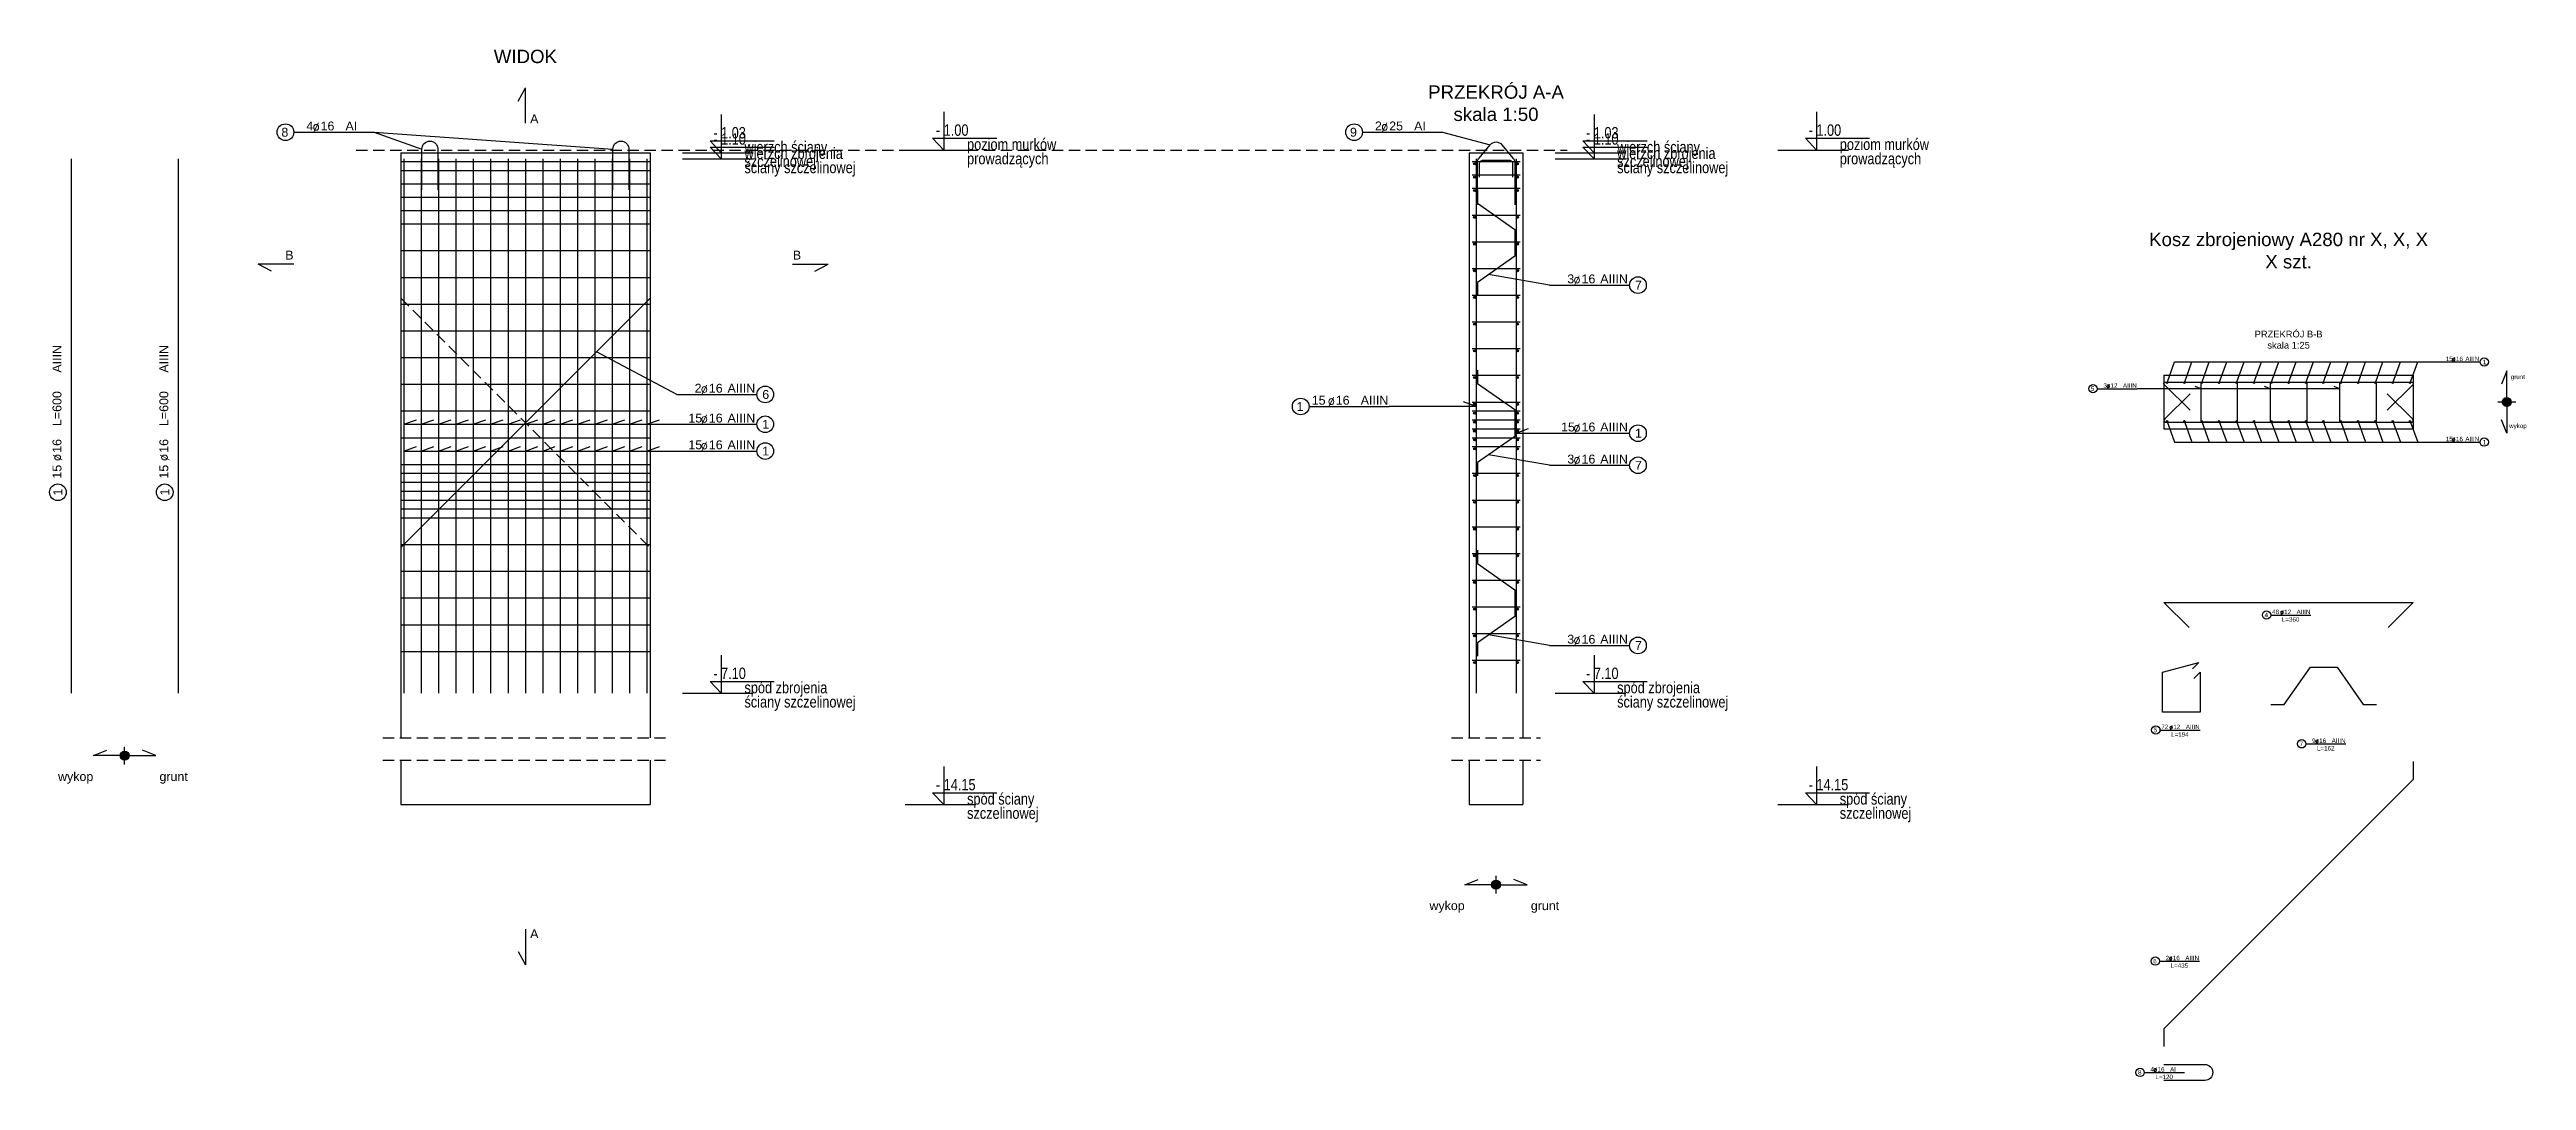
# Model space of a CAD drawing. Extents: x -5033 to 9347, y -16423 to -2430.
# Drawn here: x -1394 to 1387, y -8921 to -7763 of the extents above; entities that cross this region are included whole.
import ezdxf
from ezdxf.enums import TextEntityAlignment as Align

# ---------------------------------------------------------------- set-up
doc = ezdxf.new("R2010")
doc.units = 0
doc.header["$MEASUREMENT"] = 0
doc.linetypes.add('DASHED', pattern=[19.05, 12.7, -6.35])
for name, color, linetype in [('__SOL-KOTY_WYSOKOSCIOWE', 4, 'CONTINUOUS'), ('__SOL-OPISY', 4, 'CONTINUOUS'), ('__SOL-PRZERYWANA', 253, 'DASHED'), ('__SOL-WIDOK', 4, 'CONTINUOUS'), ('__SOL-ZBROJENIE', 3, 'CONTINUOUS')]:
    doc.layers.add(name, color=color, linetype=linetype)
doc.styles.add('ARIAL', font='arial.ttf', dxfattribs={"height": 2.5})
doc.styles.add('SIMPLEX', font='SIMPLEX.SHX', dxfattribs={"width": 0.8})
doc.styles.get("Standard").update_dxf_attribs({"font": 'arial.ttf'})

msp = doc.modelspace()

# ---------------------------------------------------------------- texts
at = {"layer": '__SOL-OPISY', "width": 2500, "attachment_point": 5}
for s, insert, char_height in [('\\P\\PWIDOK\\P', (-860, -7746), 15), ('\\P\\P\\PPRZEKRÓJ A-A\\Pskala 1:50\\P', (230, -7786), 15), ('A\\P', (-850, -7841), 10), ('Kosz zbrojeniowy A280 nr X, X, X\\PX szt.\\P', (1120, -7989), 15), ('B\\P', (-1125, -7994), 10), ('B\\P', (-555, -7994), 10), ('PRZEKRÓJ B-B\\Pskala 1:25\\P', (1120, -8089), 7.5), ('grunt\\P', (1377.5, -8131.5), 5), ('wykop\\P', (1377.5, -8186.5), 5), ('wykop\\P', (-1365, -8581), 10), ('grunt\\P', (-1255, -8581), 10), ('wykop\\P', (175, -8726), 10), ('grunt\\P', (285, -8726), 10), ('A\\P', (-850, -8756), 10)]:
    msp.add_mtext(s, dxfattribs=dict(at, insert=insert, char_height=char_height))

# ---------------------------------------------------------------- blocks, each defined once
blk = doc.blocks.new('OPIS_PRET_BEZ_LINII')
at = {"layer": '__SOL-OPISY'}
blk.add_circle((25.7, 0), 9.36, dxfattribs=at)
at = {"layer": '__SOL-OPISY', "style": 'SIMPLEX', "width": 0.9}
blk.add_text(' %%c ', height=10, dxfattribs=at).set_placement((64.7, -4.8), align=Align.CENTER)
at = {"layer": '__SOL-OPISY', "style": 'ARIAL', "width": 0.8}
blk.add_attdef('NUMER', text='', height=10, dxfattribs=at).set_placement((25.7, 0), align=Align.MIDDLE)
blk.add_attdef('ILOSC', text='', height=10, dxfattribs=at).set_placement((56.9, -5.1), align=Align.RIGHT)
for tag, p in [('SREDNICA', (71, -5.1)), ('DLUGOSC', (95.1, -5.2)), ('STAL', (144.7, -5.2))]:
    blk.add_attdef(tag, p, '', height=10, dxfattribs=at)
blk = doc.blocks.new('OPIS_PRAWY')
at = {"layer": '__SOL-OPISY'}
blk.add_line((0, 0), (90, 0), dxfattribs=at)
blk.add_circle((99.4, 0), 9.36, dxfattribs=at)
at = {"layer": '__SOL-OPISY', "style": 'SIMPLEX', "width": 0.9}
blk.add_text(' %%c ', height=10, dxfattribs=at).set_placement((20.9, 0.5))
at = {"layer": '__SOL-OPISY', "style": 'ARIAL', "width": 0.8}
blk.add_attdef('ILOSC', text='', height=10, dxfattribs=at).set_placement((27.1, 0.1), align=Align.RIGHT)
for tag, p in [('SREDNICA', (35.4, 0.1)), ('STAL', (58.4, 0.5))]:
    blk.add_attdef(tag, p, '', height=10, dxfattribs=at)
for tag, p in [('NUMER', (99.4, 0)), ('DLUGOSC', (52.8, -6.1))]:
    blk.add_attdef(tag, text='', height=10, dxfattribs=at).set_placement(p, align=Align.MIDDLE)
blk = doc.blocks.new('OPIS_LEWY')
at = {"layer": '__SOL-OPISY'}
blk.add_line((-90, 0), (0, 0), dxfattribs=at)
blk.add_circle((-99.4, 0), 9.36, dxfattribs=at)
at = {"layer": '__SOL-OPISY', "style": 'SIMPLEX', "width": 0.9}
blk.add_text(' %%c ', height=10, dxfattribs=at).set_placement((-75, 0.5))
at = {"layer": '__SOL-OPISY', "style": 'ARIAL', "width": 0.8}
for tag, p in [('NUMER', (-99.4, 0)), ('DLUGOSC', (-58.9, -6.6))]:
    blk.add_attdef(tag, text='', height=10, dxfattribs=at).set_placement(p, align=Align.MIDDLE)
blk.add_attdef('ILOSC', text='', height=10, dxfattribs=at).set_placement((-74, 0.1), align=Align.RIGHT)
for tag, p in [('SREDNICA', (-65.8, 0.1)), ('STAL', (-42.7, 0.3))]:
    blk.add_attdef(tag, p, '', height=10, dxfattribs=at)
blk = doc.blocks.new('KOTA')
at = {"layer": '__SOL-KOTY_WYSOKOSCIOWE'}
for p, q in [((0, 33.4), (0, 0)), ((-34, 0), (28, 0)), ((0, 0), (-9.9, 10.4)), ((-9.9, 10.4), (46.5, 10.4))]:
    blk.add_line(p, q, dxfattribs=at)
at = {"layer": '__SOL-KOTY_WYSOKOSCIOWE', "style": 'ARIAL', "width": 0.8}
blk.add_attdef('RZEDNA', (500.5, 15.9), '', height=10.4, dxfattribs=at)

# ---------------------------------------------------------------- hatches: boundary and pattern name
at = {"layer": '__SOL-OPISY'}
for points in [[(1370, -8159, 1), (1360, -8159, 1)], [(-1305, -8556, 1), (-1315, -8556, 1)], [(235, -8701, 1), (225, -8701, 1)]]:
    msp.add_hatch(color=256, dxfattribs=at).paths.add_polyline_path(points)
at = {"layer": '__SOL-ZBROJENIE'}
for points in [[(207.2, -7891.5, 1), (204.8, -7891.5, 1)], [(255.2, -7891.5, 1), (252.8, -7891.5, 1)], [(207.2, -7906.5, 1), (204.8, -7906.5, 1)], [(207.2, -7921.5, 1), (204.8, -7921.5, 1)], [(255.2, -7906.5, 1), (252.8, -7906.5, 1)], [(255.2, -7921.5, 1), (252.8, -7921.5, 1)], [(207.2, -7951.5, 1), (204.8, -7951.5, 1)], [(255.2, -7951.5, 1), (252.8, -7951.5, 1)], [(207.2, -7981.5, 1), (204.8, -7981.5, 1)], [(255.2, -7981.5, 1), (252.8, -7981.5, 1)], [(207.2, -8011.5, 1), (204.8, -8011.5, 1)], [(255.2, -8011.5, 1), (252.8, -8011.5, 1)], [(207.2, -8041.5, 1), (204.8, -8041.5, 1)], [(255.2, -8041.5, 1), (252.8, -8041.5, 1)], [(207.2, -8071.5, 1), (204.8, -8071.5, 1)], [(255.2, -8071.5, 1), (252.8, -8071.5, 1)], [(207.2, -8101.5, 1), (204.8, -8101.5, 1)], [(255.2, -8101.5, 1), (252.8, -8101.5, 1)], [(207.2, -8131.5, 1), (204.8, -8131.5, 1)], [(255.2, -8131.5, 1), (252.8, -8131.5, 1)], [(984.3, -8137.3, 1), (982.7, -8137.3, 1)], [(1003.8, -8137.3, 1), (1002.2, -8137.3, 1)], [(1023.3, -8137.3, 1), (1021.7, -8137.3, 1)], [(1042.8, -8137.3, 1), (1041.2, -8137.3, 1)], [(1062.3, -8137.3, 1), (1060.7, -8137.3, 1)], [(1081.8, -8137.3, 1), (1080.2, -8137.3, 1)], [(1101.3, -8137.3, 1), (1099.7, -8137.3, 1)], [(1120.8, -8137.3, 1), (1119.2, -8137.3, 1)], [(1140.3, -8137.3, 1), (1138.7, -8137.3, 1)], [(1159.8, -8137.3, 1), (1158.2, -8137.3, 1)], [(1179.3, -8137.3, 1), (1177.7, -8137.3, 1)], [(1198.8, -8137.3, 1), (1197.2, -8137.3, 1)], [(1218.3, -8137.3, 1), (1216.7, -8137.3, 1)], [(1237.8, -8137.3, 1), (1236.2, -8137.3, 1)], [(1257.3, -8137.3, 1), (1255.7, -8137.3, 1)], [(207.2, -8161.5, 1), (204.8, -8161.5, 1)], [(207.2, -8171.5, 1), (204.8, -8171.5, 1)], [(255.2, -8161.5, 1), (252.8, -8161.5, 1)], [(255.2, -8171.5, 1), (252.8, -8171.5, 1)], [(207.2, -8181.5, 1), (204.8, -8181.5, 1)], [(207.2, -8191.5, 1), (204.8, -8191.5, 1)], [(207.2, -8201.5, 1), (204.8, -8201.5, 1)], [(255.2, -8181.5, 1), (252.8, -8181.5, 1)], [(255.2, -8191.5, 1), (252.8, -8191.5, 1)], [(255.2, -8201.5, 1), (252.8, -8201.5, 1)], [(984.3, -8180.7, 1), (982.7, -8180.7, 1)], [(1003.8, -8180.7, 1), (1002.2, -8180.7, 1)], [(1023.3, -8180.7, 1), (1021.7, -8180.7, 1)], [(1042.8, -8180.7, 1), (1041.2, -8180.7, 1)], [(1062.3, -8180.7, 1), (1060.7, -8180.7, 1)], [(1081.8, -8180.7, 1), (1080.2, -8180.7, 1)], [(1101.3, -8180.7, 1), (1099.7, -8180.7, 1)], [(1120.8, -8180.7, 1), (1119.2, -8180.7, 1)], [(1140.3, -8180.7, 1), (1138.7, -8180.7, 1)], [(1159.8, -8180.7, 1), (1158.2, -8180.7, 1)], [(1179.3, -8180.7, 1), (1177.7, -8180.7, 1)], [(1198.8, -8180.7, 1), (1197.2, -8180.7, 1)], [(1218.3, -8180.7, 1), (1216.7, -8180.7, 1)], [(1237.8, -8180.7, 1), (1236.2, -8180.7, 1)], [(1257.3, -8180.7, 1), (1255.7, -8180.7, 1)], [(207.2, -8211.5, 1), (204.8, -8211.5, 1)], [(255.2, -8211.5, 1), (252.8, -8211.5, 1)], [(207.2, -8241.5, 1), (204.8, -8241.5, 1)], [(255.2, -8241.5, 1), (252.8, -8241.5, 1)], [(207.2, -8271.5, 1), (204.8, -8271.5, 1)], [(255.2, -8271.5, 1), (252.8, -8271.5, 1)], [(207.2, -8301.5, 1), (204.8, -8301.5, 1)], [(255.2, -8301.5, 1), (252.8, -8301.5, 1)], [(207.2, -8331.5, 1), (204.8, -8331.5, 1)], [(255.2, -8331.5, 1), (252.8, -8331.5, 1)], [(207.2, -8361.5, 1), (204.8, -8361.5, 1)], [(255.2, -8361.5, 1), (252.8, -8361.5, 1)], [(207.2, -8391.5, 1), (204.8, -8391.5, 1)], [(255.2, -8391.5, 1), (252.8, -8391.5, 1)], [(207.2, -8421.5, 1), (204.8, -8421.5, 1)], [(255.2, -8421.5, 1), (252.8, -8421.5, 1)], [(207.2, -8451.5, 1), (204.8, -8451.5, 1)], [(255.2, -8451.5, 1), (252.8, -8451.5, 1)]]:
    msp.add_hatch(color=256, dxfattribs=at).paths.add_polyline_path(points)

# ---------------------------------------------------------------- linework, layer by layer
at = {"layer": '__SOL-OPISY'}
for p, q in [((-868, -7821), (-860, -7806)), ((-860, -7846), (-860, -7806)), ((-1030, -7856), (-976.25, -7875)), ((-1030, -7856), (-761.75, -7875)), ((170, -7856), (223.5, -7870.22)), ((-1120, -8004), (-1160, -8004)), ((-1145, -8012), (-1160, -8004)), ((-560, -8004), (-520, -8004)), ((-535, -8012), (-520, -8004)), ((290, -8027.69), (221.52, -8015.81)), ((-690, -8150.5), (-780, -8102.5)), ((983.5, -8137.3), (991.98, -8114)), ((991.98, -8114), (1290, -8114)), ((1003, -8137.3), (1011.48, -8114)), ((1022.5, -8137.3), (1030.98, -8114)), ((1042, -8137.3), (1050.48, -8114)), ((1061.5, -8137.3), (1069.98, -8114)), ((1081, -8137.3), (1089.48, -8114)), ((1100.5, -8137.3), (1108.98, -8114)), ((1120, -8137.3), (1128.48, -8114)), ((1139.5, -8137.3), (1147.98, -8114)), ((1159, -8137.3), (1167.48, -8114)), ((1178.5, -8137.3), (1186.98, -8114)), ((1198, -8137.3), (1206.48, -8114)), ((1217.5, -8137.3), (1225.98, -8114)), ((1237, -8137.3), (1245.48, -8114)), ((1256.5, -8137.3), (1264.98, -8114)), ((1177.7, -8144), (950, -8144)), ((1021.7, -8144), (1015.12, -8141.61)), ((1099.7, -8144), (1093.12, -8141.61)), ((1177.7, -8144), (1171.12, -8141.61)), ((1365, -8124), (1359, -8139)), ((1365, -8159), (1365, -8124)), ((207.5, -8164), (110, -8164)), ((207.5, -8164), (193.41, -8158.87)), ((1375, -8159), (1355, -8159)), ((1365, -8159), (1365, -8194)), ((-996.5, -8184), (-982.4, -8178.87)), ((-996.5, -8184), (-690, -8184)), ((-977, -8184), (-962.9, -8178.87)), ((-957.5, -8184), (-943.4, -8178.87)), ((-938, -8184), (-923.9, -8178.87)), ((-918.5, -8184), (-904.4, -8178.87)), ((-899, -8184), (-884.9, -8178.87)), ((-879.5, -8184), (-865.4, -8178.87)), ((-860, -8184), (-845.9, -8178.87)), ((-840.5, -8184), (-826.4, -8178.87)), ((-821, -8184), (-806.9, -8178.87)), ((-801.5, -8184), (-787.4, -8178.87)), ((-782, -8184), (-767.9, -8178.87)), ((-762.5, -8184), (-748.4, -8178.87)), ((-743, -8184), (-728.9, -8178.87)), ((-723.5, -8184), (-709.4, -8178.87)), ((252.5, -8194), (266.6, -8188.87)), ((252.5, -8194), (290, -8194)), ((983.5, -8180.7), (991.98, -8204)), ((991.98, -8204), (1290, -8204)), ((1003, -8180.7), (1011.48, -8204)), ((1022.5, -8180.7), (1030.98, -8204)), ((1042, -8180.7), (1050.48, -8204)), ((1061.5, -8180.7), (1069.98, -8204)), ((1081, -8180.7), (1089.48, -8204)), ((1100.5, -8180.7), (1108.98, -8204)), ((1120, -8180.7), (1128.48, -8204)), ((1139.5, -8180.7), (1147.98, -8204)), ((1159, -8180.7), (1167.48, -8204)), ((1178.5, -8180.7), (1186.98, -8204)), ((1198, -8180.7), (1206.48, -8204)), ((1217.5, -8180.7), (1225.98, -8204)), ((1237, -8180.7), (1245.48, -8204)), ((1256.5, -8180.7), (1264.98, -8204)), ((1365, -8194), (1359, -8179)), ((-996.5, -8214), (-982.4, -8208.87)), ((-996.5, -8214), (-690, -8214)), ((-977, -8214), (-962.9, -8208.87)), ((-957.5, -8214), (-943.4, -8208.87)), ((-938, -8214), (-923.9, -8208.87)), ((-918.5, -8214), (-904.4, -8208.87)), ((-899, -8214), (-884.9, -8208.87)), ((-879.5, -8214), (-865.4, -8208.87)), ((-860, -8214), (-845.9, -8208.87)), ((-840.5, -8214), (-826.4, -8208.87)), ((-821, -8214), (-806.9, -8208.87)), ((-801.5, -8214), (-787.4, -8208.87)), ((-782, -8214), (-767.9, -8208.87)), ((-762.5, -8214), (-748.4, -8208.87)), ((-743, -8214), (-728.9, -8208.87)), ((-723.5, -8214), (-709.4, -8208.87)), ((290, -8230.03), (221.52, -8218.15)), ((290, -8432.36), (221.52, -8420.48)), ((-1345, -8556), (-1330, -8550)), ((-1310, -8556), (-1345, -8556)), ((-1310, -8566), (-1310, -8546)), ((-1310, -8556), (-1275, -8556)), ((-1275, -8556), (-1290, -8550)), ((195, -8701), (210, -8695)), ((230, -8701), (195, -8701)), ((230, -8711), (230, -8691)), ((230, -8701), (265, -8701)), ((265, -8701), (250, -8695)), ((-860, -8751), (-860, -8791)), ((-868, -8776), (-860, -8791))]:
    msp.add_line(p, q, dxfattribs=at)
for centre in [(1365, -8159), (-1310, -8556), (230, -8701)]:
    msp.add_circle(centre, 5, dxfattribs=at)
at = {"layer": '__SOL-PRZERYWANA'}
for p, q in [((-1050, -7876), (310, -7876)), ((-1020, -8536), (-700, -8536)), ((180, -8536), (280, -8536)), ((-1020, -8561), (-700, -8561)), ((180, -8561), (280, -8561))]:
    msp.add_line(p, q, dxfattribs=at)
msp.add_lwpolyline([(-1000, -8022.5), (-1000, -8042.5), (-720, -8322.5), (-720, -8342.5)], dxfattribs=at)
at = {"layer": '__SOL-WIDOK'}
for p, q in [((-1000, -7879), (-1000, -8536)), ((-1000, -7879), (-720, -7879)), ((-720, -7879), (-720, -8536)), ((200, -7879), (200, -8536)), ((200, -7879), (260, -7879)), ((260, -7879), (260, -8536)), ((980, -8129), (980, -8189)), ((980, -8129), (1260, -8129)), ((1260, -8129), (1260, -8189)), ((980, -8189), (1260, -8189)), ((-1000, -8561), (-1000, -8611)), ((-720, -8561), (-720, -8611)), ((200, -8561), (200, -8611)), ((260, -8561), (260, -8611)), ((-1000, -8611), (-720, -8611)), ((200, -8611), (260, -8611))]:
    msp.add_line(p, q, dxfattribs=at)
at = {"layer": '__SOL-ZBROJENIE'}
for p, q in [((-1370, -7886), (-1370, -8486)), ((-1250, -7886), (-1250, -8486)), ((-1000, -7889), (-720, -7889)), ((-1000, -7899), (-720, -7899)), ((-996.5, -7886), (-996.5, -8486)), ((-977, -7886), (-977, -8486)), ((-957.5, -7886), (-957.5, -8486)), ((-938, -7886), (-938, -8486)), ((-918.5, -7886), (-918.5, -8486)), ((-899, -7886), (-899, -8486)), ((-879.5, -7886), (-879.5, -8486)), ((-860, -7886), (-860, -8486)), ((-840.5, -7886), (-840.5, -8486)), ((-821, -7886), (-821, -8486)), ((-801.5, -7886), (-801.5, -8486)), ((-782, -7886), (-782, -8486)), ((-762.5, -7886), (-762.5, -8486)), ((-743, -7886), (-743, -8486)), ((-723.5, -7886), (-723.5, -8486)), ((203, -7889), (257, -7889)), ((207.5, -7886), (207.5, -8486)), ((252.5, -7886), (252.5, -8486)), ((-1000, -7914), (-720, -7914)), ((203, -7904), (257, -7904)), ((203, -7919), (257, -7919)), ((-1000, -7929), (-720, -7929)), ((-1000, -7944), (-720, -7944)), ((203, -7949), (257, -7949)), ((-1000, -7959), (-720, -7959)), ((203, -7979), (257, -7979)), ((-1000, -7989), (-720, -7989)), ((203, -8009), (257, -8009)), ((-1000, -8019), (-720, -8019)), ((-1000, -8049), (-720, -8049)), ((203, -8039), (257, -8039)), ((-1000, -8079), (-720, -8079)), ((203, -8069), (257, -8069)), ((-1000, -8109), (-720, -8109)), ((203, -8099), (257, -8099)), ((-1000, -8139), (-720, -8139)), ((203, -8129), (257, -8129)), ((-1000, -8169), (-720, -8169)), ((203, -8159), (257, -8159)), ((203, -8169), (257, -8169)), ((-1000, -8199), (-720, -8199)), ((203, -8179), (257, -8179)), ((203, -8189), (257, -8189)), ((203, -8199), (257, -8199)), ((-1000, -8229), (-720, -8229)), ((203, -8209), (257, -8209)), ((-1000, -8239), (-720, -8239)), ((-1000, -8249), (-720, -8249)), ((-1000, -8259), (-720, -8259)), ((203, -8239), (257, -8239)), ((-1000, -8269), (-720, -8269)), ((-1000, -8279), (-720, -8279)), ((203, -8269), (257, -8269)), ((-1000, -8289), (-720, -8289)), ((203, -8299), (257, -8299)), ((-1000, -8319), (-720, -8319)), ((203, -8329), (257, -8329)), ((-1000, -8349), (-720, -8349)), ((203, -8359), (257, -8359)), ((-1000, -8379), (-720, -8379)), ((203, -8389), (257, -8389)), ((-1000, -8409), (-720, -8409)), ((203, -8419), (257, -8419)), ((-1000, -8439), (-720, -8439)), ((203, -8449), (257, -8449))]:
    msp.add_line(p, q, dxfattribs=at)
for points in [[(-976.25, -7920.86), (-976.25, -7875, -1), (-958.25, -7875), (-958.25, -7920.86)], [(-761.75, -7920.86), (-761.75, -7875, -1), (-743.75, -7875), (-743.75, -7920.86)], [(209, -7937.5), (209, -7889, -0.22), (211, -7885.12), (223.5, -7870.22, -0.5), (236.5, -7870.22), (249, -7885.12, -0.22), (251, -7889), (251, -7937.5)], [(211.5, -7906.5), (211.5, -7891.5, -0.48), (215.5, -7887.5), (244.5, -7887.5, -0.48), (248.5, -7891.5), (248.5, -7906.5)], [(1009.28, -8168.28), (981, -8140, -0.7), (981.5, -8136.5), (1258.5, -8136.5, -0.7), (1259, -8140), (1230.72, -8168.28)], [(1009.28, -8168.28), (981, -8140, -0.7), (981.5, -8136.5), (1258.5, -8136.5, -0.7), (1259, -8140), (1230.72, -8168.28)], [(1009.28, -8149.72), (981, -8178, 0.7), (981.5, -8181.5), (1258.5, -8181.5, 0.7), (1259, -8178), (1230.72, -8149.72)], [(1009.28, -8149.72), (981, -8178, 0.7), (981.5, -8181.5), (1258.5, -8181.5, 0.7), (1259, -8178), (1230.72, -8149.72)], [(980, -8902.78), (1025.86, -8902.78, -1), (1025.86, -8920.78), (980, -8920.78)]]:
    msp.add_lwpolyline(points, format="xyb", dxfattribs=at)
for points in [[(209, -7920.76), (209, -7935.76), (251, -7965.17), (251, -7995.17), (209, -8024.58), (209, -8039.58)], [(-720, -8022.5), (-720, -8042.5), (-1000, -8322.5), (-1000, -8342.5)], [(209, -8123.09), (209, -8138.09), (251, -8167.5), (251, -8197.5), (209, -8226.91), (209, -8241.91)], [(209, -8325.42), (209, -8340.42), (251, -8369.83), (251, -8399.83), (209, -8429.24), (209, -8444.24)], [(1008.28, -8412.28), (980, -8384), (1260, -8384), (1231.72, -8412.28)], [(1013.53, -8469.36), (1020.6, -8462.28), (1020.6, -8507.28), (978.4, -8507.28), (978.4, -8462.28), (1019.16, -8451.36), (1012.09, -8458.43)], [(1100, -8498.78), (1115, -8498.78), (1144.41, -8456.78), (1174.41, -8456.78), (1203.82, -8498.78), (1218.82, -8498.78)], [(1260, -8562.78), (1260, -8582.78), (980, -8862.78), (980, -8882.78)]]:
    msp.add_lwpolyline(points, dxfattribs=at)
for points in [[(1022.2, -8136.5), (1061.8, -8136.5, -0.414214), (1062.3, -8137), (1062.3, -8181, -0.414214), (1061.8, -8181.5), (1022.2, -8181.5, -0.414214), (1021.7, -8181), (1021.7, -8137, -0.414214)], [(1100.2, -8136.5), (1139.8, -8136.5, -0.414214), (1140.3, -8137), (1140.3, -8181, -0.414214), (1139.8, -8181.5), (1100.2, -8181.5, -0.414214), (1099.7, -8181), (1099.7, -8137, -0.414214)], [(1178.2, -8136.5), (1217.8, -8136.5, -0.414214), (1218.3, -8137), (1218.3, -8181, -0.414214), (1217.8, -8181.5), (1178.2, -8181.5, -0.414214), (1177.7, -8181), (1177.7, -8137, -0.414214)]]:
    msp.add_lwpolyline(points, format="xyb", close=True, dxfattribs=at)
for centre, radius in [((206, -7891.5), 1.2), ((254, -7891.5), 1.2), ((206, -7906.5), 1.2), ((206, -7921.5), 1.2), ((254, -7906.5), 1.2), ((254, -7921.5), 1.2), ((206, -7951.5), 1.2), ((254, -7951.5), 1.2), ((206, -7981.5), 1.2), ((254, -7981.5), 1.2), ((206, -8011.5), 1.2), ((254, -8011.5), 1.2), ((206, -8041.5), 1.2), ((254, -8041.5), 1.2), ((206, -8071.5), 1.2), ((254, -8071.5), 1.2), ((206, -8101.5), 1.2), ((254, -8101.5), 1.2), ((206, -8131.5), 1.2), ((254, -8131.5), 1.2), ((983.5, -8137.3), 0.8), ((1003, -8137.3), 0.8), ((1022.5, -8137.3), 0.8), ((1042, -8137.3), 0.8), ((1061.5, -8137.3), 0.8), ((1081, -8137.3), 0.8), ((1100.5, -8137.3), 0.8), ((1120, -8137.3), 0.8), ((1139.5, -8137.3), 0.8), ((1159, -8137.3), 0.8), ((1178.5, -8137.3), 0.8), ((1198, -8137.3), 0.8), ((1217.5, -8137.3), 0.8), ((1237, -8137.3), 0.8), ((1256.5, -8137.3), 0.8), ((206, -8161.5), 1.2), ((206, -8171.5), 1.2), ((254, -8161.5), 1.2), ((254, -8171.5), 1.2), ((206, -8181.5), 1.2), ((206, -8191.5), 1.2), ((206, -8201.5), 1.2), ((254, -8181.5), 1.2), ((254, -8191.5), 1.2), ((254, -8201.5), 1.2), ((983.5, -8180.7), 0.8), ((1003, -8180.7), 0.8), ((1022.5, -8180.7), 0.8), ((1042, -8180.7), 0.8), ((1061.5, -8180.7), 0.8), ((1081, -8180.7), 0.8), ((1100.5, -8180.7), 0.8), ((1120, -8180.7), 0.8), ((1139.5, -8180.7), 0.8), ((1159, -8180.7), 0.8), ((1178.5, -8180.7), 0.8), ((1198, -8180.7), 0.8), ((1217.5, -8180.7), 0.8), ((1237, -8180.7), 0.8), ((1256.5, -8180.7), 0.8), ((206, -8211.5), 1.2), ((254, -8211.5), 1.2), ((206, -8241.5), 1.2), ((254, -8241.5), 1.2), ((206, -8271.5), 1.2), ((254, -8271.5), 1.2), ((206, -8301.5), 1.2), ((254, -8301.5), 1.2), ((206, -8331.5), 1.2), ((254, -8331.5), 1.2), ((206, -8361.5), 1.2), ((254, -8361.5), 1.2), ((206, -8391.5), 1.2), ((254, -8391.5), 1.2), ((206, -8421.5), 1.2), ((254, -8421.5), 1.2), ((206, -8451.5), 1.2), ((254, -8451.5), 1.2)]:
    msp.add_circle(centre, radius, dxfattribs=at)

# ---------------------------------------------------------------- block references
at = {"layer": '__SOL-KOTY_WYSOKOSCIOWE'}
ref = msp.add_blockref('KOTA', (-640, -7879), dxfattribs=dict(at, xscale=1.28, yscale=1.28, zscale=1.28))
ref.add_attrib('RZEDNA', '- 1.03', (-649, -7863), dxfattribs={"height": 12.8, "style": 'ARIAL', "width": 0.8})
ref.add_attrib('OPIS1', 'wierzch ściany', (-614, -7879), dxfattribs={"height": 12.8, "style": 'ARIAL', "width": 0.8})
ref.add_attrib('OPIS2', 'szczelinowej', (-614, -7895), dxfattribs={"height": 12.8, "style": 'ARIAL', "width": 0.8})
ref = msp.add_blockref('KOTA', (-640, -7886), dxfattribs=dict(at, xscale=1.28, yscale=1.28, zscale=1.28))
ref.add_attrib('RZEDNA', '- 1.10', (-649, -7870), dxfattribs={"height": 12.8, "style": 'ARIAL', "width": 0.8})
ref.add_attrib('OPIS1', 'wierzch zbrojenia', (-614, -7886), dxfattribs={"height": 12.8, "style": 'ARIAL', "width": 0.8})
ref.add_attrib('OPIS2', 'ściany szczelinowej', (-614, -7902), dxfattribs={"height": 12.8, "style": 'ARIAL', "width": 0.8})
ref = msp.add_blockref('KOTA', (-390, -7876), dxfattribs=dict(at, xscale=1.28, yscale=1.28, zscale=1.28))
ref.add_attrib('RZEDNA', '- 1.00', (-399, -7860), dxfattribs={"height": 12.8, "style": 'ARIAL', "width": 0.8})
ref.add_attrib('OPIS1', 'poziom murków', (-364, -7876), dxfattribs={"height": 12.8, "style": 'ARIAL', "width": 0.8})
ref.add_attrib('OPIS2', 'prowadzących', (-364, -7892), dxfattribs={"height": 12.8, "style": 'ARIAL', "width": 0.8})
ref = msp.add_blockref('KOTA', (340, -7879), dxfattribs=dict(at, xscale=1.28, yscale=1.28, zscale=1.28))
ref.add_attrib('RZEDNA', '- 1.03', (331, -7863), dxfattribs={"height": 12.8, "style": 'ARIAL', "width": 0.8})
ref.add_attrib('OPIS1', 'wierzch ściany', (366, -7879), dxfattribs={"height": 12.8, "style": 'ARIAL', "width": 0.8})
ref.add_attrib('OPIS2', 'szczelinowej', (366, -7895), dxfattribs={"height": 12.8, "style": 'ARIAL', "width": 0.8})
ref = msp.add_blockref('KOTA', (340, -7886), dxfattribs=dict(at, xscale=1.28, yscale=1.28, zscale=1.28))
ref.add_attrib('RZEDNA', '- 1.10', (331, -7870), dxfattribs={"height": 12.8, "style": 'ARIAL', "width": 0.8})
ref.add_attrib('OPIS1', 'wierzch zbrojenia', (366, -7886), dxfattribs={"height": 12.8, "style": 'ARIAL', "width": 0.8})
ref.add_attrib('OPIS2', 'ściany szczelinowej', (366, -7902), dxfattribs={"height": 12.8, "style": 'ARIAL', "width": 0.8})
ref = msp.add_blockref('KOTA', (590, -7876), dxfattribs=dict(at, xscale=1.28, yscale=1.28, zscale=1.28))
ref.add_attrib('RZEDNA', '- 1.00', (581, -7860), dxfattribs={"height": 12.8, "style": 'ARIAL', "width": 0.8})
ref.add_attrib('OPIS1', 'poziom murków', (616, -7876), dxfattribs={"height": 12.8, "style": 'ARIAL', "width": 0.8})
ref.add_attrib('OPIS2', 'prowadzących', (616, -7892), dxfattribs={"height": 12.8, "style": 'ARIAL', "width": 0.8})
ref = msp.add_blockref('KOTA', (-640, -8486), dxfattribs=dict(at, xscale=1.28, yscale=1.28, zscale=1.28))
ref.add_attrib('RZEDNA', '- 7.10', (-649, -8470), dxfattribs={"height": 12.8, "style": 'ARIAL', "width": 0.8})
ref.add_attrib('OPIS1', 'spód zbrojenia', (-614, -8486), dxfattribs={"height": 12.8, "style": 'ARIAL', "width": 0.8})
ref.add_attrib('OPIS2', 'ściany szczelinowej', (-614, -8502), dxfattribs={"height": 12.8, "style": 'ARIAL', "width": 0.8})
ref = msp.add_blockref('KOTA', (340, -8486), dxfattribs=dict(at, xscale=1.28, yscale=1.28, zscale=1.28))
ref.add_attrib('RZEDNA', '- 7.10', (331, -8470), dxfattribs={"height": 12.8, "style": 'ARIAL', "width": 0.8})
ref.add_attrib('OPIS1', 'spód zbrojenia', (366, -8486), dxfattribs={"height": 12.8, "style": 'ARIAL', "width": 0.8})
ref.add_attrib('OPIS2', 'ściany szczelinowej', (366, -8502), dxfattribs={"height": 12.8, "style": 'ARIAL', "width": 0.8})
ref = msp.add_blockref('KOTA', (-390, -8611), dxfattribs=dict(at, xscale=1.28, yscale=1.28, zscale=1.28))
ref.add_attrib('RZEDNA', '- 14.15', (-399, -8595), dxfattribs={"height": 12.8, "style": 'ARIAL', "width": 0.8})
ref.add_attrib('OPIS1', 'spód ściany', (-364, -8611), dxfattribs={"height": 12.8, "style": 'ARIAL', "width": 0.8})
ref.add_attrib('OPIS2', 'szczelinowej', (-364, -8627), dxfattribs={"height": 12.8, "style": 'ARIAL', "width": 0.8})
ref = msp.add_blockref('KOTA', (590, -8611), dxfattribs=dict(at, xscale=1.28, yscale=1.28, zscale=1.28))
ref.add_attrib('RZEDNA', '- 14.15', (581, -8595), dxfattribs={"height": 12.8, "style": 'ARIAL', "width": 0.8})
ref.add_attrib('OPIS1', 'spód ściany', (616, -8611), dxfattribs={"height": 12.8, "style": 'ARIAL', "width": 0.8})
ref.add_attrib('OPIS2', 'szczelinowej', (616, -8627), dxfattribs={"height": 12.8, "style": 'ARIAL', "width": 0.8})
at = {"layer": '__SOL-OPISY'}
ref = msp.add_blockref('OPIS_LEWY', (-1030, -7856), dxfattribs=at)
ref.add_attrib('ILOSC', '4', (-1106, -7854), dxfattribs={"height": 10, "style": 'ARIAL'})
ref.add_attrib('SREDNICA', '16', (-1090, -7854), dxfattribs={"height": 10, "style": 'ARIAL'})
ref.add_attrib('STAL', 'AI', (-1062, -7854), dxfattribs={"height": 10, "style": 'ARIAL'})
ref.add_attrib('NUMER', '8', (-1134, -7861), dxfattribs={"height": 10, "style": 'ARIAL'})
ref = msp.add_blockref('OPIS_LEWY', (170, -7856), dxfattribs=at)
ref.add_attrib('ILOSC', '2', (94, -7854), dxfattribs={"height": 10, "style": 'ARIAL'})
ref.add_attrib('SREDNICA', '25', (110, -7854), dxfattribs={"height": 10, "style": 'ARIAL'})
ref.add_attrib('STAL', 'AI', (138, -7854), dxfattribs={"height": 10, "style": 'ARIAL'})
ref.add_attrib('NUMER', '9', (66, -7861), dxfattribs={"height": 10, "style": 'ARIAL'})
ref = msp.add_blockref('OPIS_PRAWY', (290, -8027.69), dxfattribs=at)
ref.add_attrib('ILOSC', '3', (310, -8025.69), dxfattribs={"height": 10, "style": 'ARIAL'})
ref.add_attrib('SREDNICA', '16', (326, -8025.69), dxfattribs={"height": 10, "style": 'ARIAL'})
ref.add_attrib('STAL', 'AIIIN', (347, -8025.69), dxfattribs={"height": 10, "style": 'ARIAL'})
ref.add_attrib('NUMER', '7', (386, -8032.69), dxfattribs={"height": 10, "style": 'ARIAL'})
ref = msp.add_blockref('OPIS_PRET_BEZ_LINII', (-1385, -8286), dxfattribs=dict(at, rotation=90))
ref.add_attrib('NUMER', '1', (-1380, -8264), dxfattribs={"height": 10, "rotation": 90, "style": 'ARIAL'})
ref.add_attrib('ILOSC', '15', (-1381, -8245), dxfattribs={"height": 10, "rotation": 90, "style": 'ARIAL'})
ref.add_attrib('SREDNICA', '16', (-1381, -8216), dxfattribs={"height": 10, "rotation": 90, "style": 'ARIAL'})
ref.add_attrib('DLUGOSC', 'L=600', (-1381, -8186), dxfattribs={"height": 10, "rotation": 90, "style": 'ARIAL'})
ref.add_attrib('STAL', 'AIIIN', (-1381, -8126), dxfattribs={"height": 10, "rotation": 90, "style": 'ARIAL'})
ref = msp.add_blockref('OPIS_PRET_BEZ_LINII', (-1265, -8286), dxfattribs=dict(at, rotation=90))
ref.add_attrib('NUMER', '1', (-1260, -8264), dxfattribs={"height": 10, "rotation": 90, "style": 'ARIAL'})
ref.add_attrib('ILOSC', '15', (-1261, -8245), dxfattribs={"height": 10, "rotation": 90, "style": 'ARIAL'})
ref.add_attrib('SREDNICA', '16', (-1261, -8216), dxfattribs={"height": 10, "rotation": 90, "style": 'ARIAL'})
ref.add_attrib('DLUGOSC', 'L=600', (-1261, -8186), dxfattribs={"height": 10, "rotation": 90, "style": 'ARIAL'})
ref.add_attrib('STAL', 'AIIIN', (-1261, -8126), dxfattribs={"height": 10, "rotation": 90, "style": 'ARIAL'})
ref = msp.add_blockref('OPIS_PRAWY', (1290, -8114), dxfattribs=dict(at, xscale=0.5, yscale=0.5, zscale=0.5))
ref.add_attrib('ILOSC', '15', (1296.5, -8113), dxfattribs={"height": 5, "style": 'ARIAL'})
ref.add_attrib('SREDNICA', '16', (1308, -8113), dxfattribs={"height": 5, "style": 'ARIAL'})
ref.add_attrib('STAL', 'AIIIN', (1318.5, -8113), dxfattribs={"height": 5, "style": 'ARIAL'})
ref.add_attrib('NUMER', '1', (1338, -8116.5), dxfattribs={"height": 5, "style": 'ARIAL'})
ref = msp.add_blockref('OPIS_PRAWY', (-690, -8150.5), dxfattribs=at)
ref.add_attrib('ILOSC', '2', (-670, -8148.5), dxfattribs={"height": 10, "style": 'ARIAL'})
ref.add_attrib('SREDNICA', '16', (-654, -8148.5), dxfattribs={"height": 10, "style": 'ARIAL'})
ref.add_attrib('STAL', 'AIIIN', (-633, -8148.5), dxfattribs={"height": 10, "style": 'ARIAL'})
ref.add_attrib('NUMER', '6', (-594, -8155.5), dxfattribs={"height": 10, "style": 'ARIAL'})
ref = msp.add_blockref('OPIS_LEWY', (950, -8144), dxfattribs=dict(at, xscale=0.5, yscale=0.5, zscale=0.5))
ref.add_attrib('ILOSC', '3', (912, -8143), dxfattribs={"height": 5, "style": 'ARIAL'})
ref.add_attrib('SREDNICA', '12', (920, -8143), dxfattribs={"height": 5, "style": 'ARIAL'})
ref.add_attrib('STAL', 'AIIIN', (934, -8143), dxfattribs={"height": 5, "style": 'ARIAL'})
ref.add_attrib('NUMER', '5', (898, -8146.5), dxfattribs={"height": 5, "style": 'ARIAL'})
ref = msp.add_blockref('OPIS_PRAWY', (-690, -8184), dxfattribs=at)
ref.add_attrib('ILOSC', '15', (-677, -8182), dxfattribs={"height": 10, "style": 'ARIAL'})
ref.add_attrib('SREDNICA', '16', (-654, -8182), dxfattribs={"height": 10, "style": 'ARIAL'})
ref.add_attrib('STAL', 'AIIIN', (-633, -8182), dxfattribs={"height": 10, "style": 'ARIAL'})
ref.add_attrib('NUMER', '1', (-594, -8189), dxfattribs={"height": 10, "style": 'ARIAL'})
ref = msp.add_blockref('OPIS_LEWY', (110, -8164), dxfattribs=at)
ref.add_attrib('ILOSC', '15', (23, -8162), dxfattribs={"height": 10, "style": 'ARIAL'})
ref.add_attrib('SREDNICA', '16', (50, -8162), dxfattribs={"height": 10, "style": 'ARIAL'})
ref.add_attrib('STAL', 'AIIIN', (78, -8162), dxfattribs={"height": 10, "style": 'ARIAL'})
ref.add_attrib('NUMER', '1', (6, -8169), dxfattribs={"height": 10, "style": 'ARIAL'})
ref = msp.add_blockref('OPIS_PRAWY', (-690, -8214), dxfattribs=at)
ref.add_attrib('ILOSC', '15', (-677, -8212), dxfattribs={"height": 10, "style": 'ARIAL'})
ref.add_attrib('SREDNICA', '16', (-654, -8212), dxfattribs={"height": 10, "style": 'ARIAL'})
ref.add_attrib('STAL', 'AIIIN', (-633, -8212), dxfattribs={"height": 10, "style": 'ARIAL'})
ref.add_attrib('NUMER', '1', (-594, -8219), dxfattribs={"height": 10, "style": 'ARIAL'})
ref = msp.add_blockref('OPIS_PRAWY', (290, -8194), dxfattribs=at)
ref.add_attrib('ILOSC', '15', (303, -8192), dxfattribs={"height": 10, "style": 'ARIAL'})
ref.add_attrib('SREDNICA', '16', (326, -8192), dxfattribs={"height": 10, "style": 'ARIAL'})
ref.add_attrib('STAL', 'AIIIN', (347, -8192), dxfattribs={"height": 10, "style": 'ARIAL'})
ref.add_attrib('NUMER', '1', (386, -8199), dxfattribs={"height": 10, "style": 'ARIAL'})
ref = msp.add_blockref('OPIS_PRAWY', (1290, -8204), dxfattribs=dict(at, xscale=0.5, yscale=0.5, zscale=0.5))
ref.add_attrib('ILOSC', '15', (1296.5, -8203), dxfattribs={"height": 5, "style": 'ARIAL'})
ref.add_attrib('SREDNICA', '16', (1308, -8203), dxfattribs={"height": 5, "style": 'ARIAL'})
ref.add_attrib('STAL', 'AIIIN', (1318.5, -8203), dxfattribs={"height": 5, "style": 'ARIAL'})
ref.add_attrib('NUMER', '1', (1338, -8206.5), dxfattribs={"height": 5, "style": 'ARIAL'})
ref = msp.add_blockref('OPIS_PRAWY', (290, -8230.03), dxfattribs=at)
ref.add_attrib('ILOSC', '3', (310, -8228.03), dxfattribs={"height": 10, "style": 'ARIAL'})
ref.add_attrib('SREDNICA', '16', (326, -8228.03), dxfattribs={"height": 10, "style": 'ARIAL'})
ref.add_attrib('STAL', 'AIIIN', (347, -8228.03), dxfattribs={"height": 10, "style": 'ARIAL'})
ref.add_attrib('NUMER', '7', (386, -8235.03), dxfattribs={"height": 10, "style": 'ARIAL'})
ref = msp.add_blockref('OPIS_LEWY', (1145, -8398.14), dxfattribs=dict(at, xscale=0.5, yscale=0.5, zscale=0.5))
ref.add_attrib('ILOSC', '48', (1101.5, -8397.14), dxfattribs={"height": 5, "style": 'ARIAL'})
ref.add_attrib('SREDNICA', '12', (1115, -8397.14), dxfattribs={"height": 5, "style": 'ARIAL'})
ref.add_attrib('DLUGOSC', 'L=360', (1112.5, -8405.64), dxfattribs={"height": 5, "style": 'ARIAL'})
ref.add_attrib('STAL', 'AIIIN', (1129, -8397.14), dxfattribs={"height": 5, "style": 'ARIAL'})
ref.add_attrib('NUMER', '4', (1093, -8400.64), dxfattribs={"height": 5, "style": 'ARIAL'})
ref = msp.add_blockref('OPIS_PRAWY', (290, -8432.36), dxfattribs=at)
ref.add_attrib('ILOSC', '3', (310, -8430.36), dxfattribs={"height": 10, "style": 'ARIAL'})
ref.add_attrib('SREDNICA', '16', (326, -8430.36), dxfattribs={"height": 10, "style": 'ARIAL'})
ref.add_attrib('STAL', 'AIIIN', (347, -8430.36), dxfattribs={"height": 10, "style": 'ARIAL'})
ref.add_attrib('NUMER', '7', (386, -8437.36), dxfattribs={"height": 10, "style": 'ARIAL'})
ref = msp.add_blockref('OPIS_LEWY', (1020.6, -8527.28), dxfattribs=dict(at, xscale=0.5, yscale=0.5, zscale=0.5))
ref.add_attrib('ILOSC', '72', (977.1, -8526.28), dxfattribs={"height": 5, "style": 'ARIAL'})
ref.add_attrib('SREDNICA', '12', (990.6, -8526.28), dxfattribs={"height": 5, "style": 'ARIAL'})
ref.add_attrib('DLUGOSC', 'L=194', (988.1, -8534.78), dxfattribs={"height": 5, "style": 'ARIAL'})
ref.add_attrib('STAL', 'AIIIN', (1004.6, -8526.28), dxfattribs={"height": 5, "style": 'ARIAL'})
ref.add_attrib('NUMER', '5', (968.6, -8529.78), dxfattribs={"height": 5, "style": 'ARIAL'})
ref = msp.add_blockref('OPIS_LEWY', (1184.41, -8542.78), dxfattribs=dict(at, xscale=0.5, yscale=0.5, zscale=0.5))
ref.add_attrib('ILOSC', '9', (1146.41, -8541.78), dxfattribs={"height": 5, "style": 'ARIAL'})
ref.add_attrib('SREDNICA', '16', (1154.41, -8541.78), dxfattribs={"height": 5, "style": 'ARIAL'})
ref.add_attrib('DLUGOSC', 'L=162', (1151.91, -8550.28), dxfattribs={"height": 5, "style": 'ARIAL'})
ref.add_attrib('STAL', 'AIIIN', (1168.41, -8541.78), dxfattribs={"height": 5, "style": 'ARIAL'})
ref.add_attrib('NUMER', '7', (1132.41, -8545.28), dxfattribs={"height": 5, "style": 'ARIAL'})
ref = msp.add_blockref('OPIS_LEWY', (1020, -8786.78), dxfattribs=dict(at, xscale=0.5, yscale=0.5, zscale=0.5))
ref.add_attrib('ILOSC', '2', (982, -8785.78), dxfattribs={"height": 5, "style": 'ARIAL'})
ref.add_attrib('SREDNICA', '16', (990, -8785.78), dxfattribs={"height": 5, "style": 'ARIAL'})
ref.add_attrib('DLUGOSC', 'L=435', (987.5, -8794.28), dxfattribs={"height": 5, "style": 'ARIAL'})
ref.add_attrib('STAL', 'AIIIN', (1004, -8785.78), dxfattribs={"height": 5, "style": 'ARIAL'})
ref.add_attrib('NUMER', '6', (968, -8789.28), dxfattribs={"height": 5, "style": 'ARIAL'})
ref = msp.add_blockref('OPIS_LEWY', (1002.93, -8911.78), dxfattribs=dict(at, xscale=0.5, yscale=0.5, zscale=0.5))
ref.add_attrib('ILOSC', '4', (964.93, -8910.78), dxfattribs={"height": 5, "style": 'ARIAL'})
ref.add_attrib('SREDNICA', '16', (972.93, -8910.78), dxfattribs={"height": 5, "style": 'ARIAL'})
ref.add_attrib('DLUGOSC', 'L=120', (970.43, -8919.28), dxfattribs={"height": 5, "style": 'ARIAL'})
ref.add_attrib('STAL', 'AI', (986.93, -8910.78), dxfattribs={"height": 5, "style": 'ARIAL'})
ref.add_attrib('NUMER', '8', (950.93, -8914.28), dxfattribs={"height": 5, "style": 'ARIAL'})

msp.set_redraw_order([(e.dxf.handle, doc.entitydb.next_handle()) for e in msp.query("TEXT MTEXT ATTDEF DIMENSION ARC_DIMENSION")])  # texts and dimensions are drawn at this point

doc.saveas('drawing.dxf')
